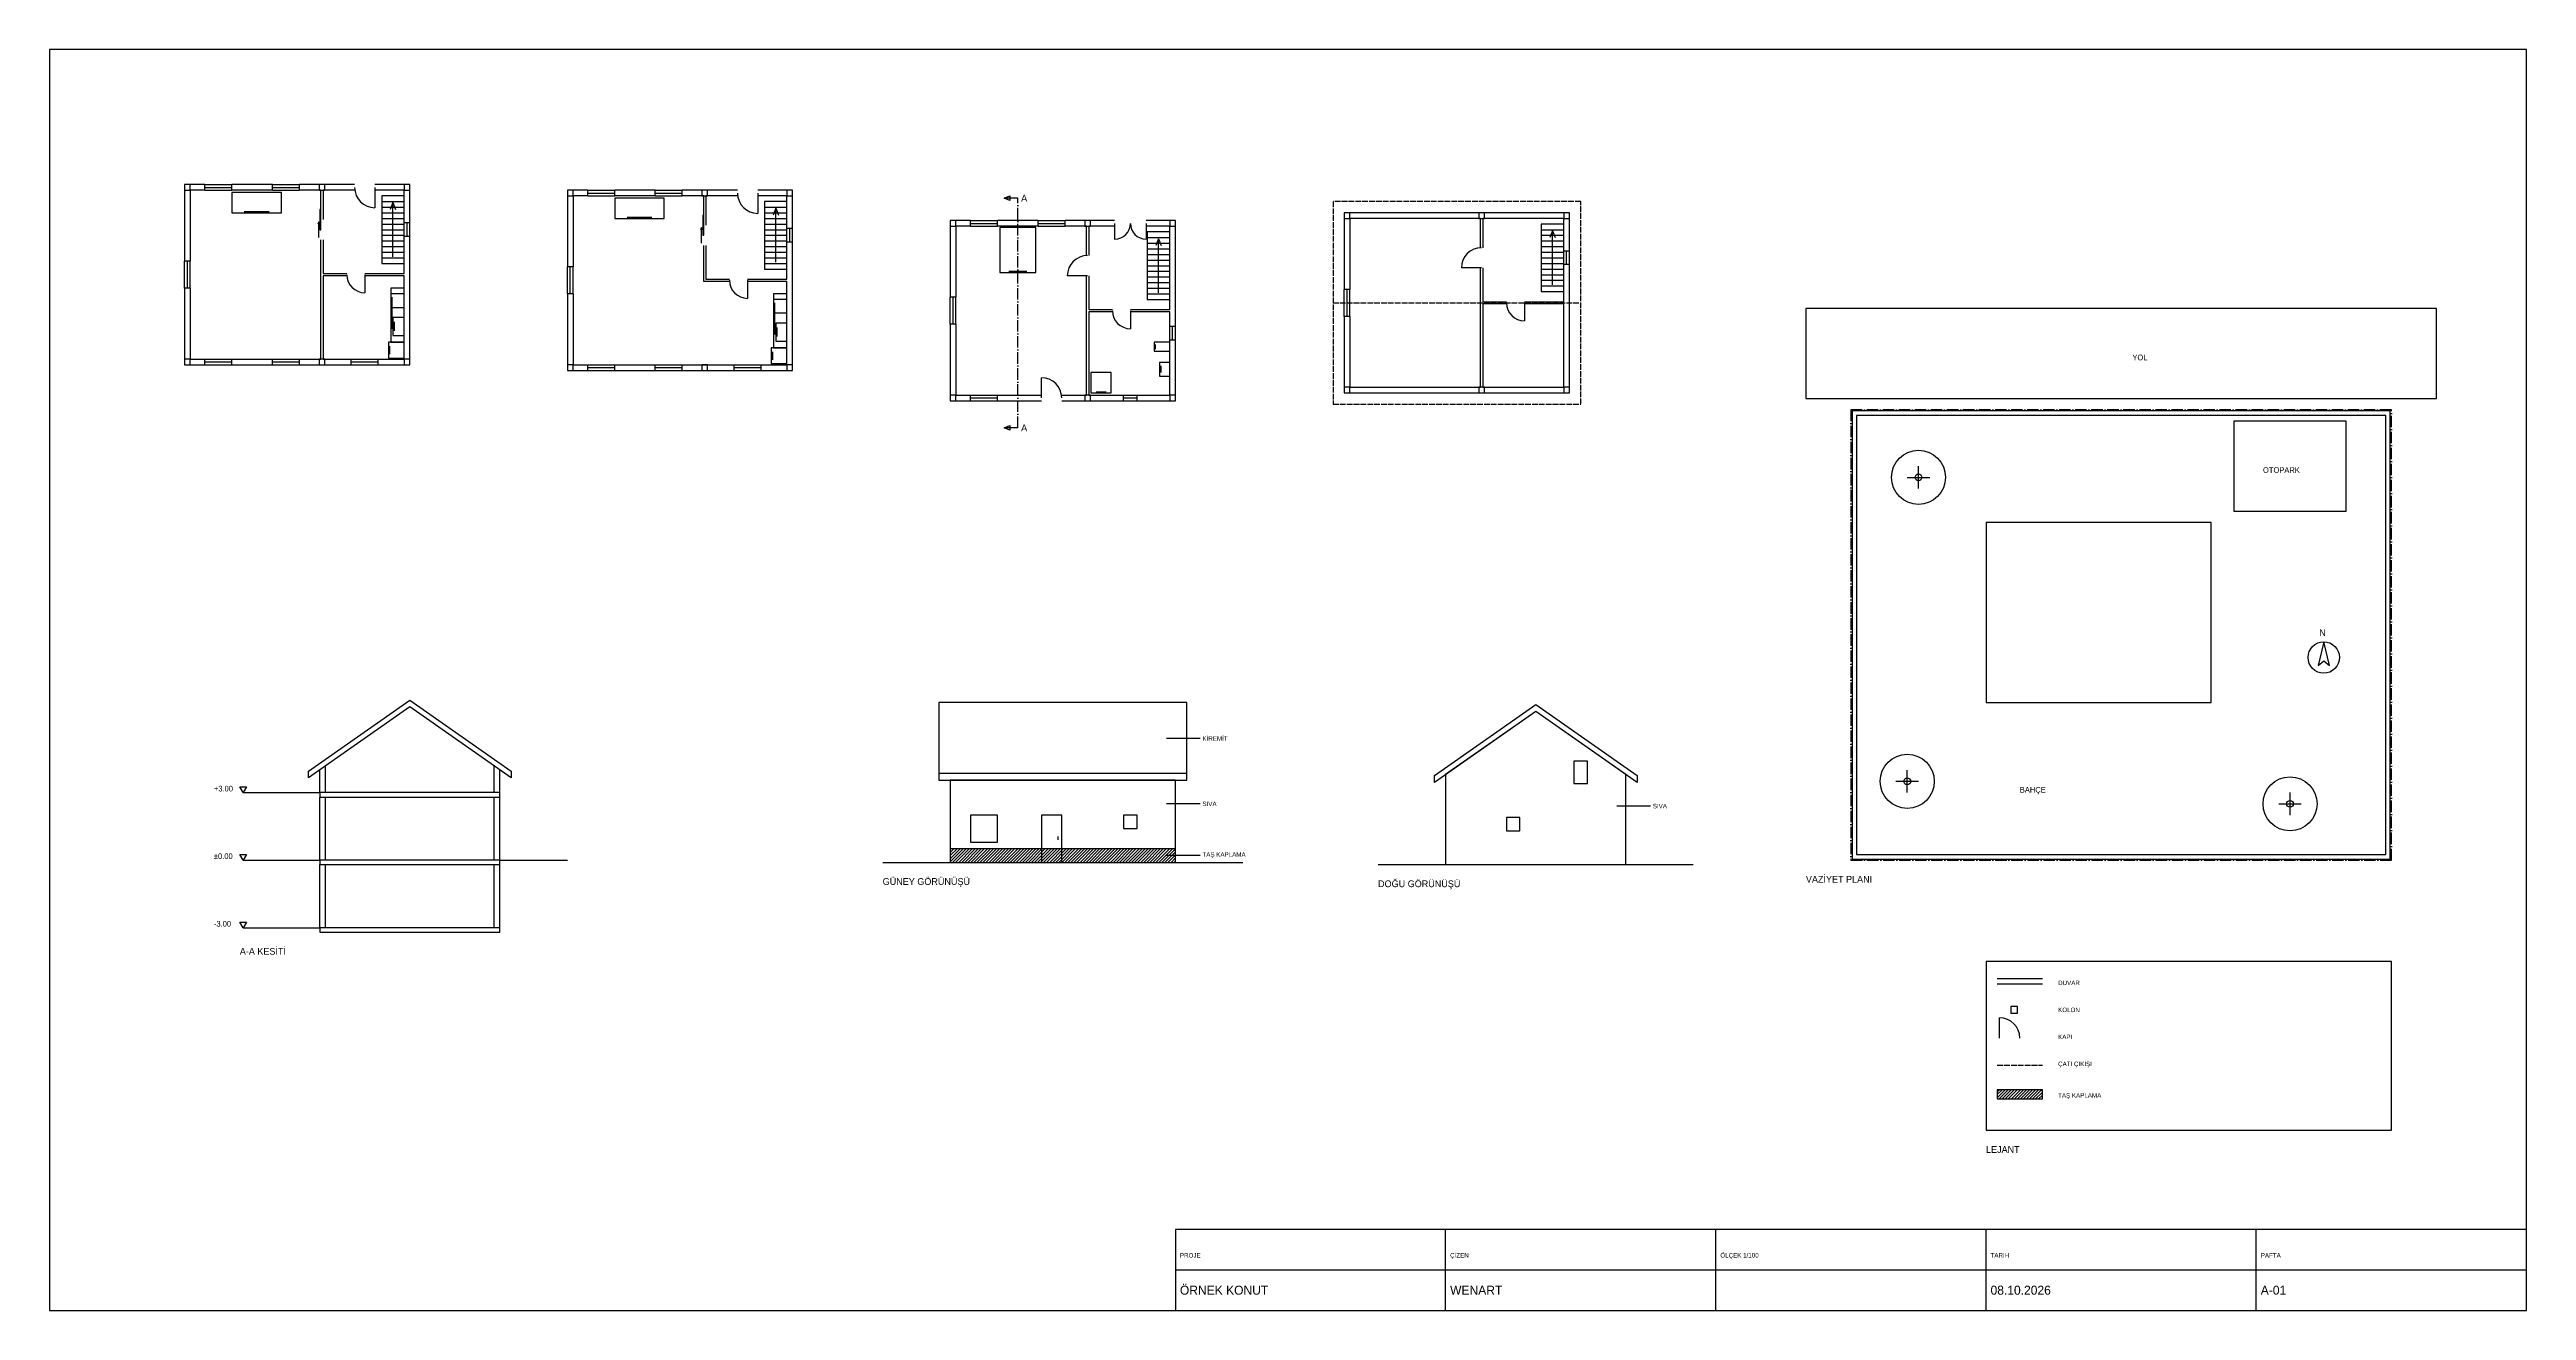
# Model space of a CAD drawing. Header units: centimetres. Extents: x -90000 to 11000, y 0 to 80400.
# Drawn here: x 0 to 11000, y 0 to 5600 of the extents above; entities outside this region: 1.
import ezdxf

# ---------------------------------------------------------------- set-up
doc = ezdxf.new("R2010")
doc.units = ezdxf.units.CM
doc.header["$LTSCALE"] = 20
doc.linetypes.add('DASHDOT', pattern=[3.556, 2.54, -0.508, 0, -0.508])
doc.linetypes.add('DASHED', pattern=[1.524, 1.27, -0.254])
for name, color, linetype in [('A_Antet', 7, 'Continuous'), ('A_Cati', 3, 'Continuous'), ('A_Cerceve', 7, 'Continuous'), ('A_Kapi', 2, 'Continuous'), ('A_Kesit_Cizgisi', 1, 'Continuous'), ('A_Lejant', 7, 'Continuous'), ('A_Mobilya', 8, 'Continuous'), ('A_Pencere', 4, 'Continuous'), ('A_Yazi', 7, 'Continuous'), ('AR_w_sld', 7, 'Continuous'), ('G_Cephe', 7, 'Continuous'), ('G_Kapi', 2, 'Continuous'), ('G_Pencere', 4, 'Continuous'), ('G_Tarama', 8, 'Continuous'), ('K_Cati', 6, 'Continuous'), ('K_Kesit', 7, 'Continuous'), ('K_Kot', 1, 'Continuous'), ('K_Zemin', 7, 'Continuous'), ('S-BETON', 5, 'Continuous'), ('V_Agac', 3, 'Continuous'), ('V_Bina', 7, 'Continuous'), ('V_Kuzey', 7, 'Continuous'), ('V_Parsel', 1, 'Continuous'), ('V_Sinir_Duv', 7, 'Continuous'), ('V_Yol', 8, 'Continuous')]:
    doc.layers.add(name, color=color, linetype=linetype)

# ---------------------------------------------------------------- blocks, each defined once
blk = doc.blocks.new('KAPI_SURME_90')
for p, q in [((-35, 14), (35, 14)), ((35, 14), (25, 19)), ((35, 14), (25, 9))]:
    blk.add_line(p, q)
blk.add_lwpolyline([(0, 5), (90, 5), (90, 9), (0, 9)], close=True)
blk = doc.blocks.new('KAPI_80')
blk.add_line((-40, 0), (-40, 80))
blk.add_arc((-40, 0), 80, 0, 90)
blk = doc.blocks.new('KAPI_90')
blk.add_line((-45, 0), (-45, 90))
blk.add_arc((-45, 0), 90, 0, 90)
blk = doc.blocks.new('PENCERE_120')
for p, q in [((-60, 12.5), (60, 12.5)), ((-60, -12.5), (-60, 12.5)), ((-60, 0), (60, 0)), ((60, -12.5), (60, 12.5)), ((-60, -12.5), (60, -12.5))]:
    blk.add_line(p, q)
blk = doc.blocks.new('PENCERE_60')
for p, q in [((-30, 12.5), (30, 12.5)), ((-30, -12.5), (-30, 12.5)), ((-30, 0), (30, 0)), ((30, -12.5), (30, 12.5)), ((-30, -12.5), (30, -12.5))]:
    blk.add_line(p, q)
blk = doc.blocks.new('KANEPE_3LU')
blk.add_line((-55, -40), (55, -40))
blk.add_lwpolyline([(-110, -45), (110, -45), (110, 45), (-110, 45)], close=True)
blk = doc.blocks.new('BUZDOLABI')
blk.add_line((-17.5, -30), (17.5, -30))
blk.add_lwpolyline([(-35, -35), (35, -35), (35, 35), (-35, 35)], close=True)
blk = doc.blocks.new('TEZGAH')
blk.add_line((-60, -25), (60, -25))
blk.add_lwpolyline([(-120, -30), (120, -30), (120, 30), (-120, 30)], close=True)
blk = doc.blocks.new('EVIYE')
blk.add_line((-20, -20), (20, -20))
blk.add_lwpolyline([(-40, -25), (40, -25), (40, 25), (-40, 25)], close=True)
blk = doc.blocks.new('OCAK')
blk.add_line((-15, -25), (15, -25))
blk.add_lwpolyline([(-30, -30), (30, -30), (30, 30), (-30, 30)], close=True)
blk = doc.blocks.new('MERDIVEN')
for p, q in [((-50, 125), (50, 125)), ((0, 120), (-12, 90)), ((0, -120), (0, 120)), ((0, 120), (12, 90)), ((-50, 100), (50, 100)), ((-50, 75), (50, 75)), ((-50, 50), (50, 50)), ((-50, 25), (50, 25)), ((-50, 0), (50, 0)), ((-50, -25), (50, -25)), ((-50, -50), (50, -50)), ((-50, -75), (50, -75)), ((-50, -100), (50, -100)), ((-50, -125), (50, -125))]:
    blk.add_line(p, q)
blk.add_lwpolyline([(-50, -150), (50, -150), (50, 150), (-50, 150)], close=True)
blk = doc.blocks.new('KAPI_CIFT_140')
for p, q in [((-70, 0), (-70, 70)), ((70, 0), (70, 70))]:
    blk.add_line(p, q)
for centre, start, end in [((-70, 0), 0, 90), ((70, 0), 90, 180)]:
    blk.add_arc(centre, 70, start, end)
blk = doc.blocks.new('YATAK_CIFT')
blk.add_line((-40, -95), (40, -95))
blk.add_lwpolyline([(-80, -100), (80, -100), (80, 100), (-80, 100)], close=True)
blk = doc.blocks.new('KLOZET')
blk.add_line((-10, -30), (10, -30))
blk.add_lwpolyline([(-20, -35), (20, -35), (20, 35), (-20, 35)], close=True)
blk = doc.blocks.new('LAVABO')
blk.add_line((-15, -17.5), (15, -17.5))
blk.add_lwpolyline([(-30, -22.5), (30, -22.5), (30, 22.5), (-30, 22.5)], close=True)
blk = doc.blocks.new('DUS')
blk.add_line((-22.5, -40), (22.5, -40))
blk.add_lwpolyline([(-45, -45), (45, -45), (45, 45), (-45, 45)], close=True)
blk = doc.blocks.new('AGAC')
for p, q in [((-50, 0), (50, 0)), ((0, -50), (0, 50))]:
    blk.add_line(p, q)
for radius in [120, 15]:
    blk.add_circle((0, 0), radius)
blk = doc.blocks.new('KUZEY')
blk.add_lwpolyline([(0, 70), (-25, -35), (0, -15), (25, -35)], close=True)
blk.add_circle((0, 0), 70)

msp = doc.modelspace()

# ---------------------------------------------------------------- hatches: boundary and pattern name
at = {"layer": 'A_Lejant'}
h = msp.add_hatch(dxfattribs=at)
h.set_pattern_fill('ANSI31', scale=3)
h.paths.add_polyline_path([(8650, 940), (8850, 940), (8850, 980), (8650, 980)])
at = {"layer": 'G_Tarama'}
h = msp.add_hatch(dxfattribs=at)
h.set_pattern_fill('ANSI31', scale=3)
h.paths.add_polyline_path([(4000, 1990), (5000, 1990), (5000, 2050), (4000, 2050)])

# ---------------------------------------------------------------- linework, layer by layer
msp.add_line((-90000, 80000), (-89900, 80400))
at = {"layer": 'A_Antet'}
for p, q in [((6200, 0), (6200, 360)), ((7400, 0), (7400, 360)), ((8600, 0), (8600, 360)), ((9800, 0), (9800, 360)), ((5000, 180), (11000, 180))]:
    msp.add_line(p, q, dxfattribs=at)
msp.add_lwpolyline([(5000, 0), (11000, 0), (11000, 360), (5000, 360)], close=True, dxfattribs=at)
at = {"layer": 'A_Cati', "linetype": 'DASHED'}
msp.add_line((5700, 4475), (6800, 4475), dxfattribs=at)
msp.add_lwpolyline([(5700, 4025), (6800, 4025), (6800, 4925), (5700, 4925)], close=True, dxfattribs=at)
at = {"layer": 'A_Cerceve'}
msp.add_lwpolyline([(0, 0), (11000, 0), (11000, 5600), (0, 5600)], close=True, dxfattribs=at)
at = {"layer": 'A_Kesit_Cizgisi'}
for p, q in [((4300, 4940), (4240, 4940)), ((4300, 3920), (4240, 3920))]:
    msp.add_line(p, q, dxfattribs=at)
at = {"layer": 'A_Kesit_Cizgisi', "linetype": 'DASHDOT'}
msp.add_line((4300, 3920), (4300, 4940), dxfattribs=at)
at = {"layer": 'A_Kesit_Cizgisi'}
for points in [[(4240, 4940), (4265, 4950), (4265, 4930)], [(4240, 3920), (4265, 3930), (4265, 3910)]]:
    msp.add_lwpolyline(points, close=True, dxfattribs=at)
at = {"layer": 'A_Lejant'}
for p, q in [((8650, 1475), (8850, 1475)), ((8650, 1450), (8850, 1450)), ((8660, 1210), (8660, 1300))]:
    msp.add_line(p, q, dxfattribs=at)
at = {"layer": 'A_Lejant', "linetype": 'DASHED'}
msp.add_line((8650, 1090), (8850, 1090), dxfattribs=at)
at = {"layer": 'A_Lejant'}
for points in [[(8600, 800), (10400, 800), (10400, 1550), (8600, 1550)], [(8710, 1320), (8740, 1320), (8740, 1350), (8710, 1350)], [(8650, 940), (8850, 940), (8850, 980), (8650, 980)]]:
    msp.add_lwpolyline(points, close=True, dxfattribs=at)
msp.add_arc((8660, 1210), 90, 0, 90, dxfattribs=at)
at = {"layer": 'AR_w_sld'}
for points in [[(690, 5000), (600, 5000)], [(600, 5000), (600, 4660)], [(690, 4975), (625, 4975)], [(625, 4975), (625, 4660)], [(990, 5000), (810, 5000)], [(990, 4975), (810, 4975)], [(1355, 5000), (1110, 5000)], [(1205, 4975), (1110, 4975)], [(1205, 4845), (1205, 4975)], [(1355, 4975), (1215, 4975)], [(1215, 4975), (1215, 4845)], [(1600, 5000), (1445, 5000)], [(1575, 4975), (1445, 4975)], [(1575, 4830), (1575, 4975)], [(1600, 4830), (1600, 5000)], [(2390, 4975), (2300, 4975)], [(2300, 4975), (2300, 4635)], [(2390, 4950), (2325, 4950)], [(2325, 4950), (2325, 4635)], [(2690, 4975), (2510, 4975)], [(2690, 4950), (2510, 4950)], [(3055, 4975), (2810, 4975)], [(2905, 4950), (2810, 4950)], [(2905, 4820), (2905, 4950)], [(3055, 4950), (2915, 4950)], [(2915, 4950), (2915, 4820)], [(3300, 4975), (3145, 4975)], [(3275, 4950), (3145, 4950)], [(3275, 4805), (3275, 4950)], [(3300, 4805), (3300, 4975)], [(4090, 4840), (4000, 4840)], [(4000, 4840), (4000, 4500)], [(4390, 4840), (4210, 4840)], [(4730, 4840), (4510, 4840)], [(5000, 4840), (4870, 4840)], [(5000, 4370), (5000, 4840)], [(6750, 4875), (5750, 4875)], [(5750, 4875), (5750, 4535)], [(6355, 4850), (5775, 4850)], [(5775, 4850), (5775, 4535)], [(6355, 4720), (6355, 4850)], [(6725, 4850), (6365, 4850)], [(6365, 4850), (6365, 4720)], [(6725, 4705), (6725, 4850)], [(6750, 4705), (6750, 4875)], [(1205, 4225), (1205, 4755)], [(1215, 4755), (1215, 4605)], [(1575, 4605), (1575, 4770)], [(1600, 4200), (1600, 4770)], [(2905, 4570), (2905, 4730)], [(2915, 4730), (2915, 4580)], [(3275, 4580), (3275, 4745)], [(3300, 4175), (3300, 4745)], [(4090, 4815), (4025, 4815)], [(4025, 4815), (4025, 4500)], [(4390, 4815), (4210, 4815)], [(4605, 4815), (4510, 4815)], [(4605, 4685), (4605, 4815)], [(4730, 4815), (4615, 4815)], [(4615, 4815), (4615, 4685)], [(4975, 4815), (4870, 4815)], [(4975, 4445), (4975, 4815)], [(6355, 4100), (6355, 4630)], [(6365, 4630), (6365, 4480)], [(6725, 4480), (6725, 4645)], [(6750, 4075), (6750, 4645)], [(600, 4540), (600, 4200)], [(625, 4540), (625, 4225)], [(1215, 4605), (1320, 4605)], [(1320, 4595), (1215, 4595)], [(1215, 4595), (1215, 4225)], [(1400, 4605), (1575, 4605)], [(1575, 4595), (1400, 4595)], [(1575, 4225), (1575, 4595)], [(2300, 4515), (2300, 4175)], [(2325, 4515), (2325, 4200)], [(3020, 4570), (2905, 4570)], [(2915, 4580), (3020, 4580)], [(3100, 4580), (3275, 4580)], [(3275, 4570), (3100, 4570)], [(3275, 4200), (3275, 4570)], [(4605, 4065), (4605, 4595)], [(4615, 4595), (4615, 4445)], [(4615, 4445), (4720, 4445)], [(4720, 4435), (4615, 4435)], [(4615, 4435), (4615, 4065)], [(4800, 4445), (4975, 4445)], [(4975, 4435), (4800, 4435)], [(4975, 4370), (4975, 4435)], [(5750, 4415), (5750, 4075)], [(5775, 4415), (5775, 4100)], [(6365, 4480), (6470, 4480)], [(6470, 4470), (6365, 4470)], [(6365, 4470), (6365, 4100)], [(6550, 4480), (6725, 4480)], [(6725, 4470), (6550, 4470)], [(6725, 4100), (6725, 4470)], [(4000, 4380), (4000, 4040)], [(4025, 4380), (4025, 4065)], [(4975, 4065), (4975, 4310)], [(5000, 4040), (5000, 4310)], [(600, 4200), (690, 4200)], [(625, 4225), (690, 4225)], [(810, 4225), (990, 4225)], [(810, 4200), (990, 4200)], [(1110, 4225), (1205, 4225)], [(1110, 4200), (1340, 4200)], [(1215, 4225), (1340, 4225)], [(1460, 4225), (1575, 4225)], [(1460, 4200), (1600, 4200)], [(2325, 4200), (2390, 4200)], [(2510, 4200), (2690, 4200)], [(2810, 4200), (3040, 4200)], [(3160, 4200), (3275, 4200)], [(2300, 4175), (2390, 4175)], [(2510, 4175), (2690, 4175)], [(2810, 4175), (3040, 4175)], [(3160, 4175), (3300, 4175)], [(5750, 4075), (6750, 4075)], [(5775, 4100), (6355, 4100)], [(6365, 4100), (6725, 4100)], [(4000, 4040), (4090, 4040)], [(4025, 4065), (4090, 4065)], [(4210, 4065), (4405, 4065)], [(4210, 4040), (4405, 4040)], [(4495, 4065), (4605, 4065)], [(4495, 4040), (4770, 4040)], [(4615, 4065), (4770, 4065)], [(4830, 4065), (4975, 4065)], [(4830, 4040), (5000, 4040)]]:
    msp.add_lwpolyline(points, dxfattribs=at)
at = {"layer": 'G_Cephe'}
for p, q in [((5110, 2540), (4960, 2540)), ((3950, 2385.5), (5050, 2385.5)), ((5110, 2250), (4960, 2250)), ((7110, 2240), (6960, 2240)), ((5110, 2020), (4960, 2020))]:
    msp.add_line(p, q, dxfattribs=at)
for points in [[(3950, 2355), (5050, 2355), (5050, 2700.6), (3950, 2700.6)], [(6200, 1980), (7000, 1980), (7000, 2380), (6600, 2660.1), (6200, 2380)], [(4000, 1990), (5000, 1990), (5000, 2355), (4000, 2355)]]:
    msp.add_lwpolyline(points, close=True, dxfattribs=at)
at = {"layer": 'G_Kapi'}
msp.add_line((4480, 2090), (4480, 2105), dxfattribs=at)
msp.add_lwpolyline([(4405, 1990), (4495, 1990), (4495, 2200), (4405, 2200)], close=True, dxfattribs=at)
at = {"layer": 'G_Pencere'}
for points in [[(6770, 2340), (6830, 2340), (6830, 2440), (6770, 2440)], [(4090, 2080), (4210, 2080), (4210, 2200), (4090, 2200)], [(4770, 2140), (4830, 2140), (4830, 2200), (4770, 2200)], [(6470, 2130), (6530, 2130), (6530, 2190), (6470, 2190)]]:
    msp.add_lwpolyline(points, close=True, dxfattribs=at)
at = {"layer": 'G_Tarama'}
msp.add_lwpolyline([(4000, 1990), (5000, 1990), (5000, 2050), (4000, 2050)], close=True, dxfattribs=at)
at = {"layer": 'K_Cati'}
for points in [[(1150, 2395.5), (1600, 2710.6), (2050, 2395.5), (2050, 2365), (1600, 2680.1), (1150, 2365)], [(6150, 2375.5), (6600, 2690.6), (7050, 2375.5), (7050, 2345), (6600, 2660.1), (6150, 2345)]]:
    msp.add_lwpolyline(points, close=True, dxfattribs=at)
at = {"layer": 'K_Kesit'}
for p, q in [((1200, 2300), (1200, 2400)), ((1225, 2300), (1225, 2417.5)), ((1975, 2300), (1975, 2417.5)), ((2000, 2300), (2000, 2400)), ((1200, 2000), (1200, 2280)), ((1225, 2000), (1225, 2280)), ((1975, 2000), (1975, 2280)), ((2000, 2000), (2000, 2280)), ((1200, 1700), (1200, 1980)), ((1225, 1700), (1225, 1980)), ((1975, 1700), (1975, 1980)), ((2000, 1700), (2000, 1980))]:
    msp.add_line(p, q, dxfattribs=at)
for points in [[(1200, 2280), (2000, 2280), (2000, 2300), (1200, 2300)], [(1200, 1980), (2000, 1980), (2000, 2000), (1200, 2000)], [(1200, 1680), (2000, 1680), (2000, 1700), (1200, 1700)]]:
    msp.add_lwpolyline(points, close=True, dxfattribs=at)
at = {"layer": 'K_Kot'}
for p, q in [((860, 2300), (1200, 2300)), ((860, 2000), (900, 2000)), ((860, 1700), (1200, 1700))]:
    msp.add_line(p, q, dxfattribs=at)
for points in [[(845, 2325), (875, 2325), (860, 2300)], [(845, 2025), (875, 2025), (860, 2000)], [(845, 1725), (875, 1725), (860, 1700)]]:
    msp.add_lwpolyline(points, close=True, dxfattribs=at)
at = {"layer": 'K_Zemin'}
for p, q in [((900, 2000), (1200, 2000)), ((2000, 2000), (2300, 2000)), ((3700, 1990), (5300, 1990)), ((5900, 1980), (7300, 1980))]:
    msp.add_line(p, q, dxfattribs=at)
at = {"layer": 'S-BETON'}
for points in [[(600, 4975), (625, 4975), (625, 5000), (600, 5000)], [(1197.5, 4975), (1222.5, 4975), (1222.5, 5000), (1197.5, 5000)], [(1575, 4975), (1600, 4975), (1600, 5000), (1575, 5000)], [(2300, 4950), (2325, 4950), (2325, 4975), (2300, 4975)], [(2897.5, 4950), (2922.5, 4950), (2922.5, 4975), (2897.5, 4975)], [(3275, 4950), (3300, 4950), (3300, 4975), (3275, 4975)], [(4000, 4815), (4025, 4815), (4025, 4840), (4000, 4840)], [(4597.5, 4815), (4622.5, 4815), (4622.5, 4840), (4597.5, 4840)], [(4975, 4815), (5000, 4815), (5000, 4840), (4975, 4840)], [(5750, 4850), (5775, 4850), (5775, 4875), (5750, 4875)], [(6347.5, 4850), (6372.5, 4850), (6372.5, 4875), (6347.5, 4875)], [(6725, 4850), (6750, 4850), (6750, 4875), (6725, 4875)], [(600, 4200), (625, 4200), (625, 4225), (600, 4225)], [(1197.5, 4200), (1222.5, 4200), (1222.5, 4225), (1197.5, 4225)], [(1575, 4200), (1600, 4200), (1600, 4225), (1575, 4225)], [(2300, 4175), (2325, 4175), (2325, 4200), (2300, 4200)], [(2897.5, 4175), (2922.5, 4175), (2922.5, 4200), (2897.5, 4200)], [(3275, 4175), (3300, 4175), (3300, 4200), (3275, 4200)], [(5750, 4075), (5775, 4075), (5775, 4100), (5750, 4100)], [(6347.5, 4075), (6372.5, 4075), (6372.5, 4100), (6347.5, 4100)], [(6725, 4075), (6750, 4075), (6750, 4100), (6725, 4100)], [(4000, 4040), (4025, 4040), (4025, 4065), (4000, 4065)], [(4597.5, 4040), (4622.5, 4040), (4622.5, 4065), (4597.5, 4065)], [(4975, 4040), (5000, 4040), (5000, 4065), (4975, 4065)]]:
    msp.add_lwpolyline(points, close=True, dxfattribs=at)
at = {"layer": 'V_Bina'}
msp.add_lwpolyline([(8600, 2700), (9600, 2700), (9600, 3500), (8600, 3500)], close=True, dxfattribs=at)
at = {"layer": 'V_Parsel', "linetype": 'DASHDOT'}
msp.add_lwpolyline([(8000, 2000), (10400, 2000), (10400, 4000), (8000, 4000)], close=True, dxfattribs=at)
at = {"layer": 'V_Sinir_Duv'}
for points in [[(8005, 2005), (10395, 2005), (10395, 3995), (8005, 3995)], [(8025, 2025), (10375, 2025), (10375, 3975), (8025, 3975)]]:
    msp.add_lwpolyline(points, close=True, dxfattribs=at)
at = {"layer": 'V_Yol'}
for points in [[(7800, 4050), (10600, 4050), (10600, 4450), (7800, 4450)], [(9700, 3550), (10200, 3550), (10200, 3950), (9700, 3950)]]:
    msp.add_lwpolyline(points, close=True, dxfattribs=at)

# ---------------------------------------------------------------- block references
at = {"layer": 'A_Kapi'}
for name, p, rotation in [('KAPI_90', (1400, 4987.5), 180), ('KAPI_90', (3100, 4962.5), 180), ('KAPI_SURME_90', (1210, 4800), 90), ('KAPI_SURME_90', (2910, 4775), 90), ('KAPI_CIFT_140', (4800, 4827.5), 180), ('KAPI_90', (4610, 4640), 90), ('KAPI_90', (6360, 4675), 90), ('KAPI_80', (1360, 4600), 180), ('KAPI_80', (3060, 4575), 180), ('KAPI_80', (4760, 4440), 180), ('KAPI_80', (6510, 4475), 180)]:
    msp.add_blockref(name, p, dxfattribs=dict(at, rotation=rotation))
msp.add_blockref('KAPI_90', (4450, 4052.5), dxfattribs=at)
at = {"layer": 'A_Mobilya'}
for name, p in [('KANEPE_3LU', (920, 4920)), ('MERDIVEN', (1525, 4800)), ('KANEPE_3LU', (2620, 4895)), ('MERDIVEN', (3225, 4775)), ('YATAK_CIFT', (4300, 4710)), ('MERDIVEN', (4925, 4640)), ('MERDIVEN', (6675, 4675)), ('DUS', (4670, 4120))]:
    msp.add_blockref(name, p, dxfattribs=at)
at = {"layer": 'A_Mobilya', "rotation": 270}
for name, p in [('TEZGAH', (1545, 4420)), ('OCAK', (1545, 4485)), ('TEZGAH', (3245, 4395)), ('EVIYE', (1550, 4370)), ('OCAK', (3245, 4460)), ('BUZDOLABI', (1540, 4265)), ('EVIYE', (3250, 4345)), ('KLOZET', (4940, 4280)), ('BUZDOLABI', (3240, 4240)), ('LAVABO', (4952.5, 4180))]:
    msp.add_blockref(name, p, dxfattribs=at)
at = {"layer": 'A_Pencere'}
for name, p in [('PENCERE_120', (750, 4987.5)), ('PENCERE_120', (1050, 4987.5)), ('PENCERE_120', (2450, 4962.5)), ('PENCERE_120', (2750, 4962.5)), ('PENCERE_120', (4150, 4827.5)), ('PENCERE_120', (4450, 4827.5)), ('PENCERE_120', (750, 4212.5)), ('PENCERE_120', (1050, 4212.5)), ('PENCERE_120', (1400, 4212.5)), ('PENCERE_120', (2450, 4187.5)), ('PENCERE_120', (2750, 4187.5)), ('PENCERE_120', (3100, 4187.5)), ('PENCERE_120', (4150, 4052.5)), ('PENCERE_60', (4800, 4052.5))]:
    msp.add_blockref(name, p, dxfattribs=at)
at = {"layer": 'A_Pencere', "rotation": 90}
for name, p in [('PENCERE_60', (1587.5, 4800)), ('PENCERE_60', (3287.5, 4775)), ('PENCERE_120', (612.5, 4600)), ('PENCERE_120', (2312.5, 4575)), ('PENCERE_60', (6737.5, 4675)), ('PENCERE_120', (5762.5, 4475)), ('PENCERE_120', (4012.5, 4440)), ('PENCERE_60', (4987.5, 4340))]:
    msp.add_blockref(name, p, dxfattribs=at)
at = {"layer": 'V_Agac'}
for p in [(8300, 3700), (8250, 2350), (9950, 2250)]:
    msp.add_blockref('AGAC', p, dxfattribs=at)
at = {"layer": 'V_Kuzey'}
msp.add_blockref('KUZEY', (10100, 2900), dxfattribs=at)

# ---------------------------------------------------------------- texts
at = {"layer": 'A_Yazi'}
for s, height, p in [('A', 30, (4315, 4925)), ('YOL', 25, (9250, 4220)), ('A', 30, (4315, 3905)), ('OTOPARK', 25, (9830, 3720)), ('N', 30, (10080, 2995)), ('KİREMİT', 20, (5120, 2530)), ('+3.00', 25, (730, 2305)), ('BAHÇE', 25, (8750, 2300)), ('SIVA', 20, (5120, 2240)), ('SIVA', 20, (7120, 2230)), ('±0.00', 25, (730, 2005)), ('TAŞ KAPLAMA', 20, (5120, 2015)), ('GÜNEY GÖRÜNÜŞÜ', 30, (3700, 1890)), ('DOĞU GÖRÜNÜŞÜ', 30, (5900, 1880)), ('VAZİYET PLANI', 30, (7800, 1900)), ('-3.00', 25, (730, 1705)), ('A-A KESİTİ', 30, (845, 1580)), ('DUVAR', 20, (8920, 1445)), ('KOLON', 20, (8920, 1325)), ('KAPI', 20, (8920, 1205)), ('ÇATI ÇIKIŞI', 20, (8920, 1085)), ('TAŞ KAPLAMA', 20, (8920, 945)), ('LEJANT', 30, (8600, 700)), ('PROJE', 20, (5020, 235)), ('ÇİZEN', 20, (6220, 235)), ('ÖLÇEK 1/100', 20, (7420, 235)), ('TARİH', 20, (8620, 235)), ('PAFTA', 20, (9820, 235)), ('ÖRNEK KONUT', 40, (5020, 70)), ('WENART', 40, (6220, 70)), ('08.10.2026', 40, (8620, 70)), ('A-01', 40, (9820, 70))]:
    msp.add_text(s, height=height, dxfattribs=at).set_placement(p)

doc.saveas('drawing.dxf')
